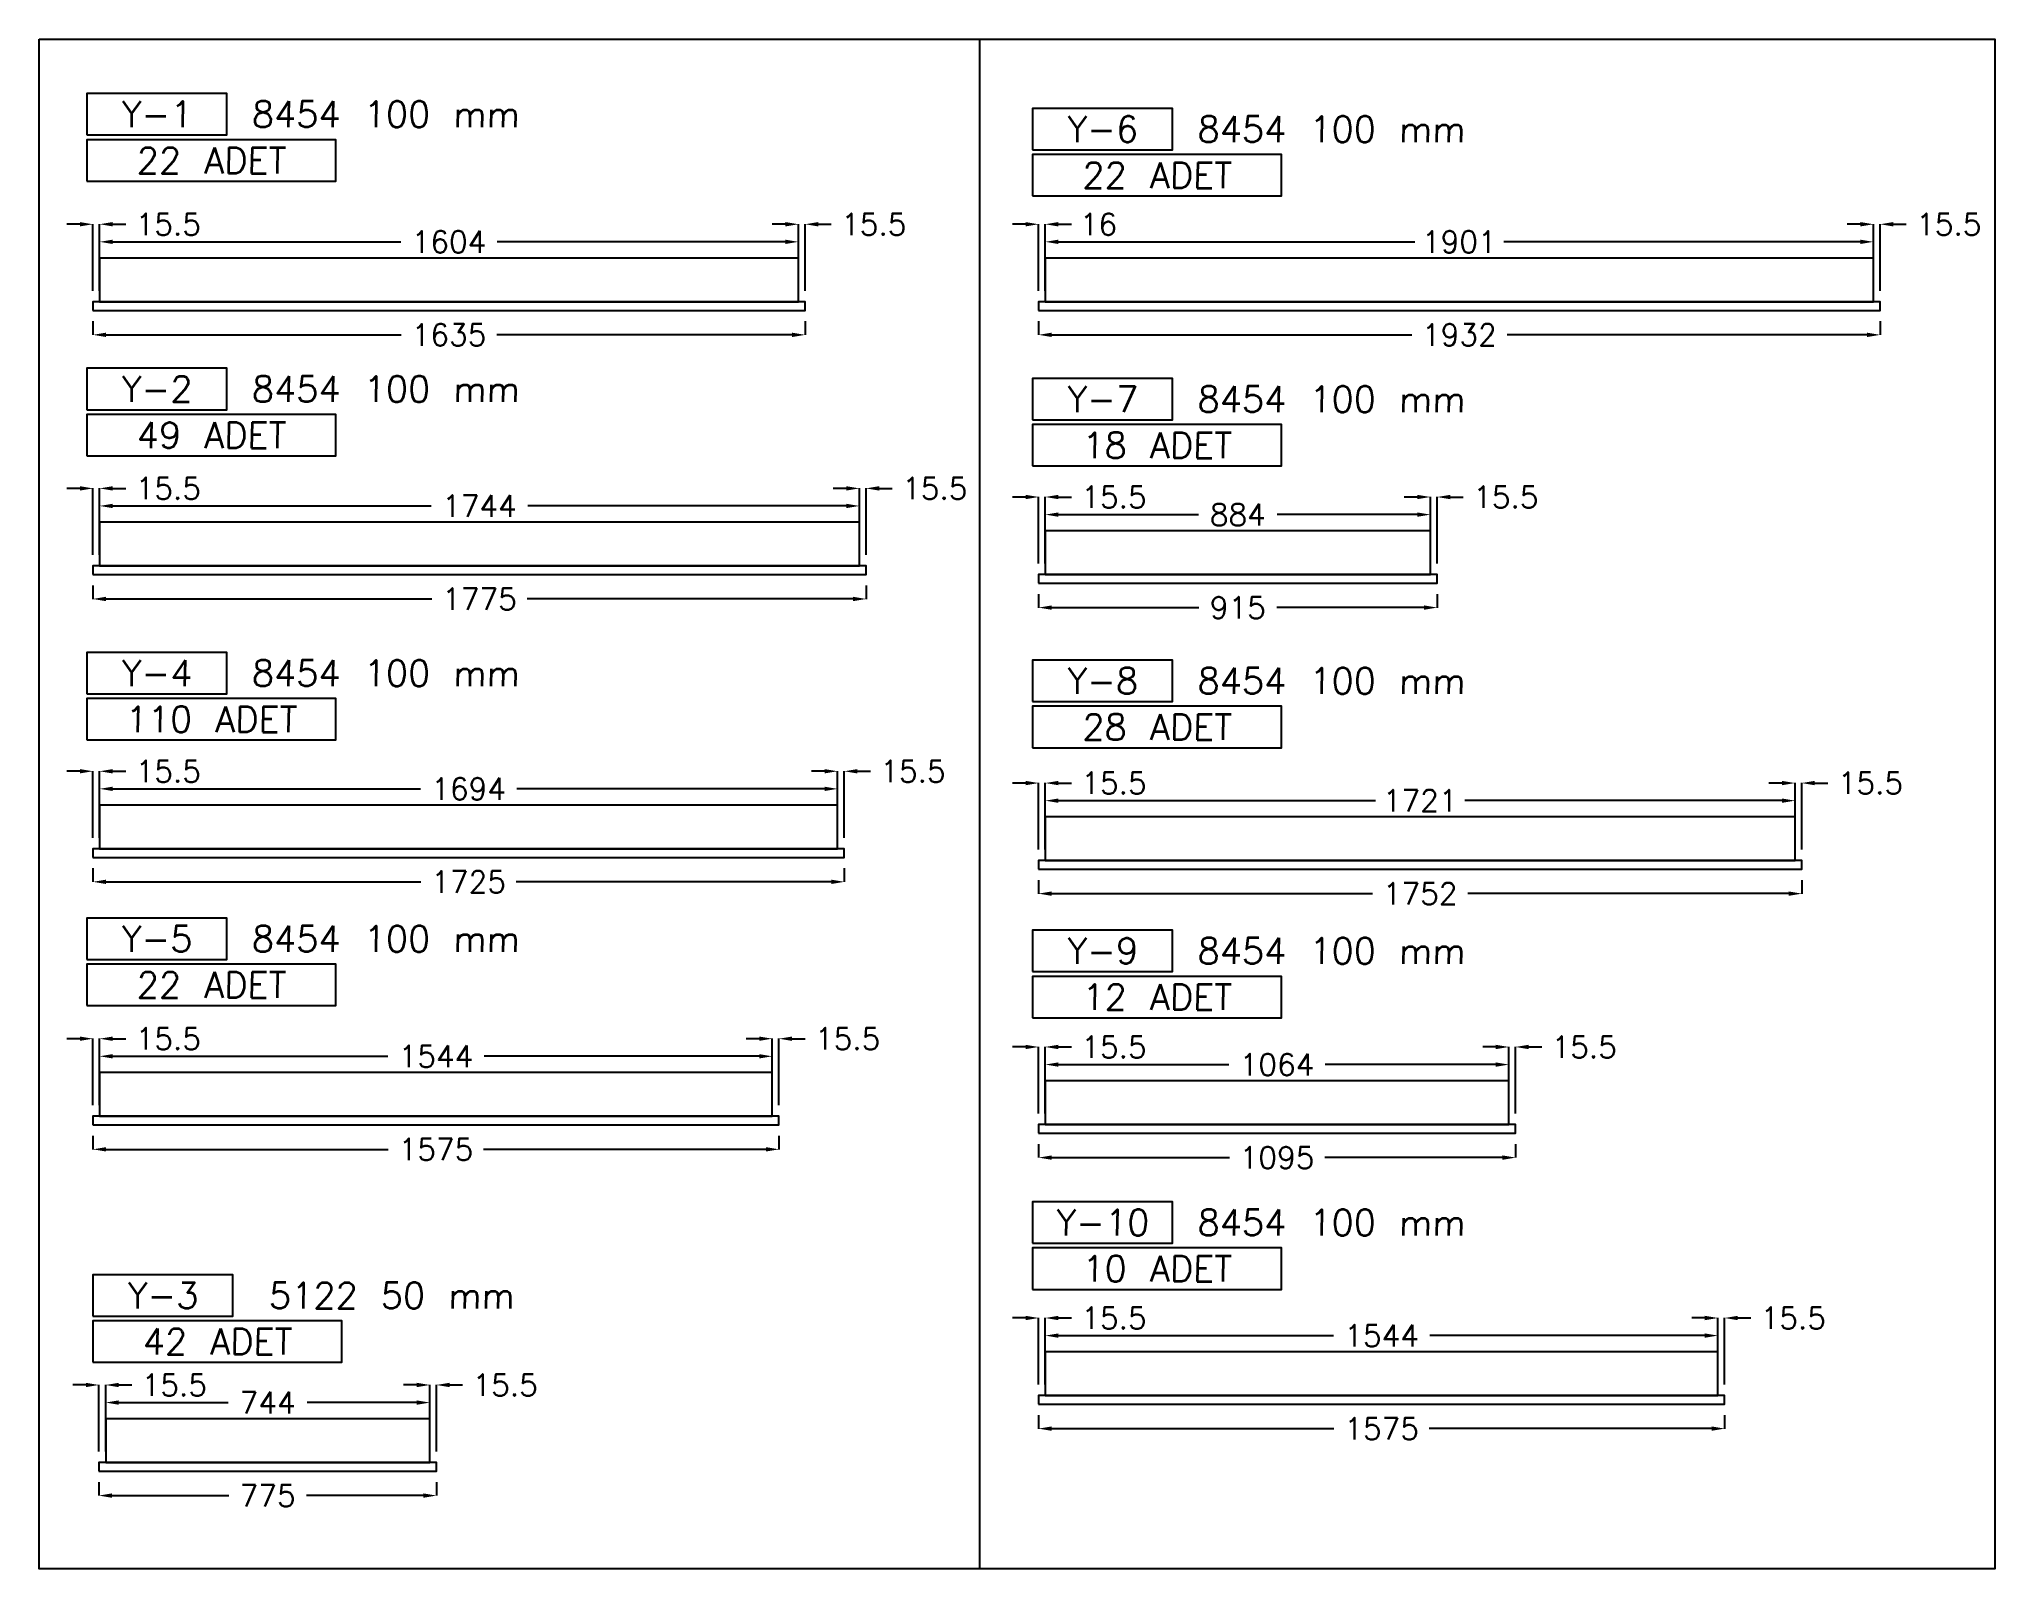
# Model space of a CAD drawing. Header units: millimetres. Extents: x -33420 to 34864, y -1491 to 37154.
# Drawn here: x -23933 to -19444, y 771 to 4283 of the extents above; entities that cross this region are included whole.
import ezdxf

# ---------------------------------------------------------------- set-up
doc = ezdxf.new("R2010")
doc.units = ezdxf.units.MM
doc.layers.add('- ÖLÇÜ', color=7, linetype='Continuous', lineweight=9)
doc.layers.add('--- KODLAMA', color=7, linetype='Continuous')
doc.styles.add('RomanS', font='romans.shx')
doc.styles.add('STL', font='txt.shx', dxfattribs={"oblique": 1})
doc.dimstyles.new('KOMP-ÖLÇÜ', dxfattribs={"dimtxt": 50, "dimasz": 30, "dimexe": 0.18, "dimexo": 25, "dimgap": 25, "dimtad": 0, "dimdec": 0, "dimzin": 0, "dimdsep": 46, "dimtxsty": 'RomanS', "dimcen": 0.09, "dimclrt": 256, "dimadec": 0, "dimazin": 0, "dimtfac": 1, "dimtdec": 0, "dimtofl": 0, "dimtmove": 0, "dimatfit": 3, "dimfxl": 1, "dimtolj": 1, "dimtzin": 0, "dimarcsym": 0})

msp = doc.modelspace()

# ---------------------------------------------------------------- texts
at = {"layer": '--- KODLAMA', "linetype": 'Continuous', "char_height": 59.4, "width": 288.18, "attachment_point": 5, "style": 'STL', "bg_fill": 3, "box_fill_scale": 1.3, "bg_fill_color": 256, "bg_fill_transparency": 0}
for s, insert in [('Y-1', (-23663.13, 4110.26)), ('Y-6', (-21492.21, 4076.15)), ('Y-2', (-23663.13, 3479.46)), ('Y-7', (-21492.21, 3456.27)), ('Y-4', (-23663.13, 2827.19)), ('Y-8', (-21492.21, 2809.44)), ('Y-5', (-23663.13, 2217.37)), ('Y-9', (-21492.21, 2189.49)), ('Y-10', (-21492.21, 1565.9)), ('Y-3', (-23649.35, 1398.53))]:
    msp.add_mtext(s, dxfattribs=dict(at, insert=insert))

# ---------------------------------------------------------------- blocks, each defined once
blk = doc.blocks.new('*D131')
at = {"layer": '- ÖLÇÜ', "color": 0, "linetype": 'Continuous', "lineweight": -2, "transparency": 16777216}
for p, q in [((-23839.9, 3857.7), (-23869.9, 3857.7)), ((-23809.9, 3704.9), (-23809.9, 3857.9)), ((-23794.4, 3704.9), (-23794.4, 3857.9)), ((-23764.4, 3857.7), (-23734.4, 3857.7))]:
    blk.add_line(p, q, dxfattribs=at)
at = {"layer": '- ÖLÇÜ', "color": 0, "linetype": 'Continuous', "transparency": 16777216}
for points in [[(-23839.9, 3862.7), (-23839.9, 3852.7), (-23809.9, 3857.7)], [(-23764.4, 3862.7), (-23764.4, 3852.7), (-23794.4, 3857.7)]]:
    blk.add_solid(points, dxfattribs=at)
at = {"layer": 'Defpoints', "color": 0, "linetype": 'Continuous', "transparency": 16777216}
for p in [(-23794.4, 3857.7), (-23809.9, 3679.9), (-23794.4, 3679.9)]:
    blk.add_point(p, dxfattribs=at)
at = {"layer": '- ÖLÇÜ', "linetype": 'Continuous', "transparency": 16777216, "insert": (-23636.8, 3857.7), "char_height": 50, "attachment_point": 5, "style": 'RomanS'}
blk.add_mtext('\\A1;15.5', dxfattribs=at)
blk = doc.blocks.new('*D132')
at = {"layer": '- ÖLÇÜ', "color": 0, "linetype": 'Continuous', "lineweight": -2, "transparency": 16777216}
for p, q in [((-22220.4, 3857.7), (-22250.4, 3857.7)), ((-22190.4, 3704.9), (-22190.4, 3857.9)), ((-22174.9, 3704.9), (-22174.9, 3857.9)), ((-22144.9, 3857.7), (-22114.9, 3857.7))]:
    blk.add_line(p, q, dxfattribs=at)
at = {"layer": '- ÖLÇÜ', "color": 0, "linetype": 'Continuous', "transparency": 16777216}
for points in [[(-22220.4, 3862.7), (-22220.4, 3852.7), (-22190.4, 3857.7)], [(-22144.9, 3862.7), (-22144.9, 3852.7), (-22174.9, 3857.7)]]:
    blk.add_solid(points, dxfattribs=at)
at = {"layer": 'Defpoints', "color": 0, "linetype": 'Continuous', "transparency": 16777216}
for p in [(-22174.9, 3857.7), (-22190.4, 3679.9), (-22174.9, 3679.9)]:
    blk.add_point(p, dxfattribs=at)
at = {"layer": '- ÖLÇÜ', "linetype": 'Continuous', "transparency": 16777216, "insert": (-22017.3, 3857.7), "char_height": 50, "attachment_point": 5, "style": 'RomanS'}
blk.add_mtext('\\A1;15.5', dxfattribs=at)
blk = doc.blocks.new('*D133')
at = {"layer": '- ÖLÇÜ', "color": 0, "linetype": 'Continuous', "lineweight": -2, "transparency": 16777216}
for p, q in [((-23794.4, 3804.9), (-23794.4, 3817.5)), ((-23764.4, 3817.3), (-23103.1, 3817.3)), ((-22220.4, 3817.3), (-22881.7, 3817.3)), ((-22190.4, 3804.9), (-22190.4, 3817.5))]:
    blk.add_line(p, q, dxfattribs=at)
at = {"layer": '- ÖLÇÜ', "color": 0, "linetype": 'Continuous', "transparency": 16777216}
for points in [[(-23764.4, 3822.3), (-23764.4, 3812.3), (-23794.4, 3817.3)], [(-22220.4, 3822.3), (-22220.4, 3812.3), (-22190.4, 3817.3)]]:
    blk.add_solid(points, dxfattribs=at)
at = {"layer": 'Defpoints', "color": 0, "linetype": 'Continuous', "transparency": 16777216}
for p in [(-22190.4, 3817.3), (-23794.4, 3779.9), (-22190.4, 3779.9)]:
    blk.add_point(p, dxfattribs=at)
at = {"layer": '- ÖLÇÜ', "linetype": 'Continuous', "transparency": 16777216, "insert": (-22992.4, 3817.3), "char_height": 50, "attachment_point": 5, "style": 'RomanS'}
blk.add_mtext('\\A1;1604', dxfattribs=at)
blk = doc.blocks.new('*D134')
at = {"layer": '- ÖLÇÜ', "color": 0, "linetype": 'Continuous', "lineweight": -2, "transparency": 16777216}
for p, q in [((-23809.9, 3634.9), (-23809.9, 3603.6)), ((-23779.9, 3603.8), (-23101.9, 3603.8)), ((-22204.9, 3603.8), (-22882.9, 3603.8)), ((-22174.9, 3634.9), (-22174.9, 3603.6))]:
    blk.add_line(p, q, dxfattribs=at)
at = {"layer": '- ÖLÇÜ', "color": 0, "linetype": 'Continuous', "transparency": 16777216}
for points in [[(-23779.9, 3608.8), (-23779.9, 3598.8), (-23809.9, 3603.8)], [(-22204.9, 3608.8), (-22204.9, 3598.8), (-22174.9, 3603.8)]]:
    blk.add_solid(points, dxfattribs=at)
at = {"layer": 'Defpoints', "color": 0, "linetype": 'Continuous', "transparency": 16777216}
for p in [(-23809.9, 3659.9), (-22174.9, 3659.9), (-22174.9, 3603.8)]:
    blk.add_point(p, dxfattribs=at)
at = {"layer": '- ÖLÇÜ', "linetype": 'Continuous', "transparency": 16777216, "insert": (-22992.4, 3603.8), "char_height": 50, "attachment_point": 5, "style": 'RomanS'}
blk.add_mtext('\\A1;1635', dxfattribs=at)
blk = doc.blocks.new('*D135')
at = {"layer": '- ÖLÇÜ', "color": 0, "linetype": 'Continuous', "lineweight": -2, "transparency": 16777216}
for p, q in [((-23839.9, 3251.3), (-23869.9, 3251.3)), ((-23809.9, 3098.5), (-23809.9, 3251.5)), ((-23794.4, 3098.5), (-23794.4, 3251.5)), ((-23764.4, 3251.3), (-23734.4, 3251.3))]:
    blk.add_line(p, q, dxfattribs=at)
at = {"layer": '- ÖLÇÜ', "color": 0, "linetype": 'Continuous', "transparency": 16777216}
for points in [[(-23839.9, 3256.3), (-23839.9, 3246.3), (-23809.9, 3251.3)], [(-23764.4, 3256.3), (-23764.4, 3246.3), (-23794.4, 3251.3)]]:
    blk.add_solid(points, dxfattribs=at)
at = {"layer": 'Defpoints', "color": 0, "linetype": 'Continuous', "transparency": 16777216}
for p in [(-23794.4, 3251.3), (-23809.9, 3073.5), (-23794.4, 3073.5)]:
    blk.add_point(p, dxfattribs=at)
at = {"layer": '- ÖLÇÜ', "linetype": 'Continuous', "transparency": 16777216, "insert": (-23636.8, 3251.3), "char_height": 50, "attachment_point": 5, "style": 'RomanS'}
blk.add_mtext('\\A1;15.5', dxfattribs=at)
blk = doc.blocks.new('*D136')
at = {"layer": '- ÖLÇÜ', "color": 0, "linetype": 'Continuous', "lineweight": -2, "transparency": 16777216}
for p, q in [((-22080.4, 3251.3), (-22110.4, 3251.3)), ((-22050.4, 3098.5), (-22050.4, 3251.5)), ((-22034.9, 3098.5), (-22034.9, 3251.5)), ((-22004.9, 3251.3), (-21974.9, 3251.3))]:
    blk.add_line(p, q, dxfattribs=at)
at = {"layer": '- ÖLÇÜ', "color": 0, "linetype": 'Continuous', "transparency": 16777216}
for points in [[(-22080.4, 3256.3), (-22080.4, 3246.3), (-22050.4, 3251.3)], [(-22004.9, 3256.3), (-22004.9, 3246.3), (-22034.9, 3251.3)]]:
    blk.add_solid(points, dxfattribs=at)
at = {"layer": 'Defpoints', "color": 0, "linetype": 'Continuous', "transparency": 16777216}
for p in [(-22034.9, 3251.3), (-22050.4, 3073.5), (-22034.9, 3073.5)]:
    blk.add_point(p, dxfattribs=at)
at = {"layer": '- ÖLÇÜ', "linetype": 'Continuous', "transparency": 16777216, "insert": (-21877.3, 3251.3), "char_height": 50, "attachment_point": 5, "style": 'RomanS'}
blk.add_mtext('\\A1;15.5', dxfattribs=at)
blk = doc.blocks.new('*D137')
at = {"layer": '- ÖLÇÜ', "color": 0, "linetype": 'Continuous', "lineweight": -2, "transparency": 16777216}
for p, q in [((-23794.4, 3198.5), (-23794.4, 3211.1)), ((-23764.4, 3211), (-23033.1, 3211)), ((-22080.4, 3211), (-22811.7, 3211)), ((-22050.4, 3198.5), (-22050.4, 3211.1))]:
    blk.add_line(p, q, dxfattribs=at)
at = {"layer": '- ÖLÇÜ', "color": 0, "linetype": 'Continuous', "transparency": 16777216}
for points in [[(-23764.4, 3216), (-23764.4, 3206), (-23794.4, 3211)], [(-22080.4, 3216), (-22080.4, 3206), (-22050.4, 3211)]]:
    blk.add_solid(points, dxfattribs=at)
at = {"layer": 'Defpoints', "color": 0, "linetype": 'Continuous', "transparency": 16777216}
for p in [(-22050.4, 3211), (-23794.4, 3173.5), (-22050.4, 3173.5)]:
    blk.add_point(p, dxfattribs=at)
at = {"layer": '- ÖLÇÜ', "linetype": 'Continuous', "transparency": 16777216, "insert": (-22922.4, 3211), "char_height": 50, "attachment_point": 5, "style": 'RomanS'}
blk.add_mtext('\\A1;1744', dxfattribs=at)
blk = doc.blocks.new('*D138')
at = {"layer": '- ÖLÇÜ', "color": 0, "linetype": 'Continuous', "lineweight": -2, "transparency": 16777216}
for p, q in [((-23809.9, 3028.5), (-23809.9, 2997.2)), ((-22034.9, 3028.5), (-22034.9, 2997.2)), ((-23779.9, 2997.4), (-23031.9, 2997.4)), ((-22064.9, 2997.4), (-22812.9, 2997.4))]:
    blk.add_line(p, q, dxfattribs=at)
at = {"layer": '- ÖLÇÜ', "color": 0, "linetype": 'Continuous', "transparency": 16777216}
for points in [[(-23779.9, 3002.4), (-23779.9, 2992.4), (-23809.9, 2997.4)], [(-22064.9, 3002.4), (-22064.9, 2992.4), (-22034.9, 2997.4)]]:
    blk.add_solid(points, dxfattribs=at)
at = {"layer": 'Defpoints', "color": 0, "linetype": 'Continuous', "transparency": 16777216}
for p in [(-23809.9, 3053.5), (-22034.9, 3053.5), (-22034.9, 2997.4)]:
    blk.add_point(p, dxfattribs=at)
at = {"layer": '- ÖLÇÜ', "linetype": 'Continuous', "transparency": 16777216, "insert": (-22922.4, 2997.4), "char_height": 50, "attachment_point": 5, "style": 'RomanS'}
blk.add_mtext('\\A1;1775', dxfattribs=at)
blk = doc.blocks.new('*D139')
at = {"layer": '- ÖLÇÜ', "color": 0, "linetype": 'Continuous', "lineweight": -2, "transparency": 16777216}
for p, q in [((-23826.1, 1192.9), (-23856.1, 1192.9)), ((-23796.1, 1040.1), (-23796.1, 1193.1)), ((-23780.6, 1040.1), (-23780.6, 1193.1)), ((-23750.6, 1192.9), (-23720.6, 1192.9))]:
    blk.add_line(p, q, dxfattribs=at)
at = {"layer": '- ÖLÇÜ', "color": 0, "linetype": 'Continuous', "transparency": 16777216}
for points in [[(-23826.1, 1197.9), (-23826.1, 1187.9), (-23796.1, 1192.9)], [(-23750.6, 1197.9), (-23750.6, 1187.9), (-23780.6, 1192.9)]]:
    blk.add_solid(points, dxfattribs=at)
at = {"layer": 'Defpoints', "color": 0, "linetype": 'Continuous', "transparency": 16777216}
for p in [(-23780.6, 1192.9), (-23796.1, 1015.1), (-23780.6, 1015.1)]:
    blk.add_point(p, dxfattribs=at)
at = {"layer": '- ÖLÇÜ', "linetype": 'Continuous', "transparency": 16777216, "insert": (-23623, 1192.9), "char_height": 50, "attachment_point": 5, "style": 'RomanS'}
blk.add_mtext('\\A1;15.5', dxfattribs=at)
blk = doc.blocks.new('*D140')
at = {"layer": '- ÖLÇÜ', "color": 0, "linetype": 'Continuous', "lineweight": -2, "transparency": 16777216}
for p, q in [((-23066.6, 1192.9), (-23096.6, 1192.9)), ((-23036.6, 1040.1), (-23036.6, 1193.1)), ((-23021.1, 1040.1), (-23021.1, 1193.1)), ((-22991.1, 1192.9), (-22961.1, 1192.9))]:
    blk.add_line(p, q, dxfattribs=at)
at = {"layer": '- ÖLÇÜ', "color": 0, "linetype": 'Continuous', "transparency": 16777216}
for points in [[(-23066.6, 1197.9), (-23066.6, 1187.9), (-23036.6, 1192.9)], [(-22991.1, 1197.9), (-22991.1, 1187.9), (-23021.1, 1192.9)]]:
    blk.add_solid(points, dxfattribs=at)
at = {"layer": 'Defpoints', "color": 0, "linetype": 'Continuous', "transparency": 16777216}
for p in [(-23021.1, 1192.9), (-23036.6, 1015.1), (-23021.1, 1015.1)]:
    blk.add_point(p, dxfattribs=at)
at = {"layer": '- ÖLÇÜ', "linetype": 'Continuous', "transparency": 16777216, "insert": (-22863.5, 1192.9), "char_height": 50, "attachment_point": 5, "style": 'RomanS'}
blk.add_mtext('\\A1;15.5', dxfattribs=at)
blk = doc.blocks.new('*D141')
at = {"layer": '- ÖLÇÜ', "color": 0, "linetype": 'Continuous', "lineweight": -2, "transparency": 16777216}
for p, q in [((-23780.6, 1140.1), (-23780.6, 1152.7)), ((-23750.6, 1152.5), (-23499.1, 1152.5)), ((-23066.6, 1152.5), (-23318.1, 1152.5)), ((-23036.6, 1140.1), (-23036.6, 1152.7))]:
    blk.add_line(p, q, dxfattribs=at)
at = {"layer": '- ÖLÇÜ', "color": 0, "linetype": 'Continuous', "transparency": 16777216}
for points in [[(-23750.6, 1157.5), (-23750.6, 1147.5), (-23780.6, 1152.5)], [(-23066.6, 1157.5), (-23066.6, 1147.5), (-23036.6, 1152.5)]]:
    blk.add_solid(points, dxfattribs=at)
at = {"layer": 'Defpoints', "color": 0, "linetype": 'Continuous', "transparency": 16777216}
for p in [(-23036.6, 1152.5), (-23780.6, 1115.1), (-23036.6, 1115.1)]:
    blk.add_point(p, dxfattribs=at)
at = {"layer": '- ÖLÇÜ', "linetype": 'Continuous', "transparency": 16777216, "insert": (-23408.6, 1152.5), "char_height": 50, "attachment_point": 5, "style": 'RomanS'}
blk.add_mtext('\\A1;744', dxfattribs=at)
blk = doc.blocks.new('*D142')
at = {"layer": '- ÖLÇÜ', "color": 0, "linetype": 'Continuous', "lineweight": -2, "transparency": 16777216}
for p, q in [((-23796.1, 970.1), (-23796.1, 938.8)), ((-23021.1, 970.1), (-23021.1, 938.8)), ((-23766.1, 939), (-23497.9, 939)), ((-23051.1, 939), (-23319.3, 939))]:
    blk.add_line(p, q, dxfattribs=at)
at = {"layer": '- ÖLÇÜ', "color": 0, "linetype": 'Continuous', "transparency": 16777216}
for points in [[(-23766.1, 944), (-23766.1, 934), (-23796.1, 939)], [(-23051.1, 944), (-23051.1, 934), (-23021.1, 939)]]:
    blk.add_solid(points, dxfattribs=at)
at = {"layer": 'Defpoints', "color": 0, "linetype": 'Continuous', "transparency": 16777216}
for p in [(-23796.1, 995.1), (-23021.1, 995.1), (-23021.1, 939)]:
    blk.add_point(p, dxfattribs=at)
at = {"layer": '- ÖLÇÜ', "linetype": 'Continuous', "transparency": 16777216, "insert": (-23408.6, 939), "char_height": 50, "attachment_point": 5, "style": 'RomanS'}
blk.add_mtext('\\A1;775', dxfattribs=at)
blk = doc.blocks.new('*D143')
at = {"layer": '- ÖLÇÜ', "color": 0, "linetype": 'Continuous', "lineweight": -2, "transparency": 16777216}
for p, q in [((-23839.9, 2601.9), (-23869.9, 2601.9)), ((-23809.9, 2449.1), (-23809.9, 2602.1)), ((-23794.4, 2449.1), (-23794.4, 2602.1)), ((-23764.4, 2601.9), (-23734.4, 2601.9))]:
    blk.add_line(p, q, dxfattribs=at)
at = {"layer": '- ÖLÇÜ', "color": 0, "linetype": 'Continuous', "transparency": 16777216}
for points in [[(-23839.9, 2606.9), (-23839.9, 2596.9), (-23809.9, 2601.9)], [(-23764.4, 2606.9), (-23764.4, 2596.9), (-23794.4, 2601.9)]]:
    blk.add_solid(points, dxfattribs=at)
at = {"layer": 'Defpoints', "color": 0, "linetype": 'Continuous', "transparency": 16777216}
for p in [(-23794.4, 2601.9), (-23809.9, 2424.1), (-23794.4, 2424.1)]:
    blk.add_point(p, dxfattribs=at)
at = {"layer": '- ÖLÇÜ', "linetype": 'Continuous', "transparency": 16777216, "insert": (-23636.8, 2601.9), "char_height": 50, "attachment_point": 5, "style": 'RomanS'}
blk.add_mtext('\\A1;15.5', dxfattribs=at)
blk = doc.blocks.new('*D144')
at = {"layer": '- ÖLÇÜ', "color": 0, "linetype": 'Continuous', "lineweight": -2, "transparency": 16777216}
for p, q in [((-22130.4, 2601.9), (-22160.4, 2601.9)), ((-22100.4, 2449.1), (-22100.4, 2602.1)), ((-22084.9, 2449.1), (-22084.9, 2602.1)), ((-22054.9, 2601.9), (-22024.9, 2601.9))]:
    blk.add_line(p, q, dxfattribs=at)
at = {"layer": '- ÖLÇÜ', "color": 0, "linetype": 'Continuous', "transparency": 16777216}
for points in [[(-22130.4, 2606.9), (-22130.4, 2596.9), (-22100.4, 2601.9)], [(-22054.9, 2606.9), (-22054.9, 2596.9), (-22084.9, 2601.9)]]:
    blk.add_solid(points, dxfattribs=at)
at = {"layer": 'Defpoints', "color": 0, "linetype": 'Continuous', "transparency": 16777216}
for p in [(-22084.9, 2601.9), (-22100.4, 2424.1), (-22084.9, 2424.1)]:
    blk.add_point(p, dxfattribs=at)
at = {"layer": '- ÖLÇÜ', "linetype": 'Continuous', "transparency": 16777216, "insert": (-21927.3, 2601.9), "char_height": 50, "attachment_point": 5, "style": 'RomanS'}
blk.add_mtext('\\A1;15.5', dxfattribs=at)
blk = doc.blocks.new('*D145')
at = {"layer": '- ÖLÇÜ', "color": 0, "linetype": 'Continuous', "lineweight": -2, "transparency": 16777216}
for p, q in [((-23794.4, 2549.1), (-23794.4, 2561.7)), ((-23764.4, 2561.5), (-23058.1, 2561.5)), ((-22130.4, 2561.5), (-22836.7, 2561.5)), ((-22100.4, 2549.1), (-22100.4, 2561.7))]:
    blk.add_line(p, q, dxfattribs=at)
at = {"layer": '- ÖLÇÜ', "color": 0, "linetype": 'Continuous', "transparency": 16777216}
for points in [[(-23764.4, 2566.5), (-23764.4, 2556.5), (-23794.4, 2561.5)], [(-22130.4, 2566.5), (-22130.4, 2556.5), (-22100.4, 2561.5)]]:
    blk.add_solid(points, dxfattribs=at)
at = {"layer": 'Defpoints', "color": 0, "linetype": 'Continuous', "transparency": 16777216}
for p in [(-22100.4, 2561.5), (-23794.4, 2524.1), (-22100.4, 2524.1)]:
    blk.add_point(p, dxfattribs=at)
at = {"layer": '- ÖLÇÜ', "linetype": 'Continuous', "transparency": 16777216, "insert": (-22947.4, 2561.5), "char_height": 50, "attachment_point": 5, "style": 'RomanS'}
blk.add_mtext('\\A1;1694', dxfattribs=at)
blk = doc.blocks.new('*D146')
at = {"layer": '- ÖLÇÜ', "color": 0, "linetype": 'Continuous', "lineweight": -2, "transparency": 16777216}
for p, q in [((-23809.9, 2379.1), (-23809.9, 2347.8)), ((-23779.9, 2348), (-23056.9, 2348)), ((-22114.9, 2348), (-22837.9, 2348)), ((-22084.9, 2379.1), (-22084.9, 2347.8))]:
    blk.add_line(p, q, dxfattribs=at)
at = {"layer": '- ÖLÇÜ', "color": 0, "linetype": 'Continuous', "transparency": 16777216}
for points in [[(-23779.9, 2353), (-23779.9, 2343), (-23809.9, 2348)], [(-22114.9, 2353), (-22114.9, 2343), (-22084.9, 2348)]]:
    blk.add_solid(points, dxfattribs=at)
at = {"layer": 'Defpoints', "color": 0, "linetype": 'Continuous', "transparency": 16777216}
for p in [(-23809.9, 2404.1), (-22084.9, 2404.1), (-22084.9, 2348)]:
    blk.add_point(p, dxfattribs=at)
at = {"layer": '- ÖLÇÜ', "linetype": 'Continuous', "transparency": 16777216, "insert": (-22947.4, 2348), "char_height": 50, "attachment_point": 5, "style": 'RomanS'}
blk.add_mtext('\\A1;1725', dxfattribs=at)
blk = doc.blocks.new('*D147')
at = {"layer": '- ÖLÇÜ', "color": 0, "linetype": 'Continuous', "lineweight": -2, "transparency": 16777216}
for p, q in [((-23839.9, 1987.9), (-23869.9, 1987.9)), ((-23809.9, 1835), (-23809.9, 1988)), ((-23794.4, 1835), (-23794.4, 1988)), ((-23764.4, 1987.9), (-23734.4, 1987.9))]:
    blk.add_line(p, q, dxfattribs=at)
at = {"layer": '- ÖLÇÜ', "color": 0, "linetype": 'Continuous', "transparency": 16777216}
for points in [[(-23839.9, 1992.9), (-23839.9, 1982.9), (-23809.9, 1987.9)], [(-23764.4, 1992.9), (-23764.4, 1982.9), (-23794.4, 1987.9)]]:
    blk.add_solid(points, dxfattribs=at)
at = {"layer": 'Defpoints', "color": 0, "linetype": 'Continuous', "transparency": 16777216}
for p in [(-23794.4, 1987.9), (-23809.9, 1810), (-23794.4, 1810)]:
    blk.add_point(p, dxfattribs=at)
at = {"layer": '- ÖLÇÜ', "linetype": 'Continuous', "transparency": 16777216, "insert": (-23636.8, 1987.9), "char_height": 50, "attachment_point": 5, "style": 'RomanS'}
blk.add_mtext('\\A1;15.5', dxfattribs=at)
blk = doc.blocks.new('*D148')
at = {"layer": '- ÖLÇÜ', "color": 0, "linetype": 'Continuous', "lineweight": -2, "transparency": 16777216}
for p, q in [((-22280.4, 1987.9), (-22310.4, 1987.9)), ((-22250.4, 1835), (-22250.4, 1988)), ((-22234.9, 1835), (-22234.9, 1988)), ((-22204.9, 1987.9), (-22174.9, 1987.9))]:
    blk.add_line(p, q, dxfattribs=at)
at = {"layer": '- ÖLÇÜ', "color": 0, "linetype": 'Continuous', "transparency": 16777216}
for points in [[(-22280.4, 1992.9), (-22280.4, 1982.9), (-22250.4, 1987.9)], [(-22204.9, 1992.9), (-22204.9, 1982.9), (-22234.9, 1987.9)]]:
    blk.add_solid(points, dxfattribs=at)
at = {"layer": 'Defpoints', "color": 0, "linetype": 'Continuous', "transparency": 16777216}
for p in [(-22234.9, 1987.9), (-22250.4, 1810), (-22234.9, 1810)]:
    blk.add_point(p, dxfattribs=at)
at = {"layer": '- ÖLÇÜ', "linetype": 'Continuous', "transparency": 16777216, "insert": (-22077.3, 1987.9), "char_height": 50, "attachment_point": 5, "style": 'RomanS'}
blk.add_mtext('\\A1;15.5', dxfattribs=at)
blk = doc.blocks.new('*D149')
at = {"layer": '- ÖLÇÜ', "color": 0, "linetype": 'Continuous', "lineweight": -2, "transparency": 16777216}
for p, q in [((-23794.4, 1935), (-23794.4, 1947.7)), ((-23764.4, 1947.5), (-23133.1, 1947.5)), ((-22280.4, 1947.5), (-22911.7, 1947.5)), ((-22250.4, 1935), (-22250.4, 1947.7))]:
    blk.add_line(p, q, dxfattribs=at)
at = {"layer": '- ÖLÇÜ', "color": 0, "linetype": 'Continuous', "transparency": 16777216}
for points in [[(-23764.4, 1952.5), (-23764.4, 1942.5), (-23794.4, 1947.5)], [(-22280.4, 1952.5), (-22280.4, 1942.5), (-22250.4, 1947.5)]]:
    blk.add_solid(points, dxfattribs=at)
at = {"layer": 'Defpoints', "color": 0, "linetype": 'Continuous', "transparency": 16777216}
for p in [(-22250.4, 1947.5), (-23794.4, 1910), (-22250.4, 1910)]:
    blk.add_point(p, dxfattribs=at)
at = {"layer": '- ÖLÇÜ', "linetype": 'Continuous', "transparency": 16777216, "insert": (-23022.4, 1947.5), "char_height": 50, "attachment_point": 5, "style": 'RomanS'}
blk.add_mtext('\\A1;1544', dxfattribs=at)
blk = doc.blocks.new('*D150')
at = {"layer": '- ÖLÇÜ', "color": 0, "linetype": 'Continuous', "lineweight": -2, "transparency": 16777216}
for p, q in [((-23809.9, 1765), (-23809.9, 1733.8)), ((-22234.9, 1765), (-22234.9, 1733.8)), ((-23779.9, 1733.9), (-23131.9, 1733.9)), ((-22264.9, 1733.9), (-22912.9, 1733.9))]:
    blk.add_line(p, q, dxfattribs=at)
at = {"layer": '- ÖLÇÜ', "color": 0, "linetype": 'Continuous', "transparency": 16777216}
for points in [[(-23779.9, 1738.9), (-23779.9, 1728.9), (-23809.9, 1733.9)], [(-22264.9, 1738.9), (-22264.9, 1728.9), (-22234.9, 1733.9)]]:
    blk.add_solid(points, dxfattribs=at)
at = {"layer": 'Defpoints', "color": 0, "linetype": 'Continuous', "transparency": 16777216}
for p in [(-23809.9, 1790), (-22234.9, 1790), (-22234.9, 1733.9)]:
    blk.add_point(p, dxfattribs=at)
at = {"layer": '- ÖLÇÜ', "linetype": 'Continuous', "transparency": 16777216, "insert": (-23022.4, 1733.9), "char_height": 50, "attachment_point": 5, "style": 'RomanS'}
blk.add_mtext('\\A1;1575', dxfattribs=at)
blk = doc.blocks.new('*D151')
at = {"layer": '- ÖLÇÜ', "color": 0, "linetype": 'Continuous', "lineweight": -2, "transparency": 16777216}
for p, q in [((-21669, 3857.7), (-21699, 3857.7)), ((-21639, 3704.9), (-21639, 3857.9)), ((-21623.5, 3704.9), (-21623.5, 3857.9)), ((-21593.5, 3857.7), (-21563.5, 3857.7))]:
    blk.add_line(p, q, dxfattribs=at)
at = {"layer": '- ÖLÇÜ', "color": 0, "linetype": 'Continuous', "transparency": 16777216}
for points in [[(-21669, 3862.7), (-21669, 3852.7), (-21639, 3857.7)], [(-21593.5, 3862.7), (-21593.5, 3852.7), (-21623.5, 3857.7)]]:
    blk.add_solid(points, dxfattribs=at)
at = {"layer": 'Defpoints', "color": 0, "linetype": 'Continuous', "transparency": 16777216}
for p in [(-21623.5, 3857.7), (-21639, 3679.9), (-21623.5, 3679.9)]:
    blk.add_point(p, dxfattribs=at)
at = {"layer": '- ÖLÇÜ', "linetype": 'Continuous', "transparency": 16777216, "insert": (-21501.6, 3857.7), "char_height": 50, "attachment_point": 5, "style": 'RomanS'}
blk.add_mtext('\\A1;16', dxfattribs=at)
blk = doc.blocks.new('*D152')
at = {"layer": '- ÖLÇÜ', "color": 0, "linetype": 'Continuous', "lineweight": -2, "transparency": 16777216}
for p, q in [((-19752.5, 3857.7), (-19782.5, 3857.7)), ((-19722.5, 3704.9), (-19722.5, 3857.9)), ((-19707, 3704.9), (-19707, 3857.9)), ((-19677, 3857.7), (-19647, 3857.7))]:
    blk.add_line(p, q, dxfattribs=at)
at = {"layer": '- ÖLÇÜ', "color": 0, "linetype": 'Continuous', "transparency": 16777216}
for points in [[(-19752.5, 3862.7), (-19752.5, 3852.7), (-19722.5, 3857.7)], [(-19677, 3862.7), (-19677, 3852.7), (-19707, 3857.7)]]:
    blk.add_solid(points, dxfattribs=at)
at = {"layer": 'Defpoints', "color": 0, "linetype": 'Continuous', "transparency": 16777216}
for p in [(-19707, 3857.7), (-19722.5, 3679.9), (-19707, 3679.9)]:
    blk.add_point(p, dxfattribs=at)
at = {"layer": '- ÖLÇÜ', "linetype": 'Continuous', "transparency": 16777216, "insert": (-19549.4, 3857.7), "char_height": 50, "attachment_point": 5, "style": 'RomanS'}
blk.add_mtext('\\A1;15.5', dxfattribs=at)
blk = doc.blocks.new('*D153')
at = {"layer": '- ÖLÇÜ', "color": 0, "linetype": 'Continuous', "lineweight": -2, "transparency": 16777216}
for p, q in [((-21623.5, 3804.9), (-21623.5, 3817.5)), ((-21593.5, 3817.3), (-20775.4, 3817.3)), ((-19752.5, 3817.3), (-20570.6, 3817.3)), ((-19722.5, 3804.9), (-19722.5, 3817.5))]:
    blk.add_line(p, q, dxfattribs=at)
at = {"layer": '- ÖLÇÜ', "color": 0, "linetype": 'Continuous', "transparency": 16777216}
for points in [[(-21593.5, 3822.3), (-21593.5, 3812.3), (-21623.5, 3817.3)], [(-19752.5, 3822.3), (-19752.5, 3812.3), (-19722.5, 3817.3)]]:
    blk.add_solid(points, dxfattribs=at)
at = {"layer": 'Defpoints', "color": 0, "linetype": 'Continuous', "transparency": 16777216}
for p in [(-19722.5, 3817.3), (-21623.5, 3779.9), (-19722.5, 3779.9)]:
    blk.add_point(p, dxfattribs=at)
at = {"layer": '- ÖLÇÜ', "linetype": 'Continuous', "transparency": 16777216, "insert": (-20673, 3817.3), "char_height": 50, "attachment_point": 5, "style": 'RomanS'}
blk.add_mtext('\\A1;1901', dxfattribs=at)
blk = doc.blocks.new('*D154')
at = {"layer": '- ÖLÇÜ', "color": 0, "linetype": 'Continuous', "lineweight": -2, "transparency": 16777216}
for p, q in [((-21639, 3634.9), (-21639, 3603.6)), ((-21609, 3603.8), (-20782.5, 3603.8)), ((-19737, 3603.8), (-20563.5, 3603.8)), ((-19707, 3634.9), (-19707, 3603.6))]:
    blk.add_line(p, q, dxfattribs=at)
at = {"layer": '- ÖLÇÜ', "color": 0, "linetype": 'Continuous', "transparency": 16777216}
for points in [[(-21609, 3608.8), (-21609, 3598.8), (-21639, 3603.8)], [(-19737, 3608.8), (-19737, 3598.8), (-19707, 3603.8)]]:
    blk.add_solid(points, dxfattribs=at)
at = {"layer": 'Defpoints', "color": 0, "linetype": 'Continuous', "transparency": 16777216}
for p in [(-21639, 3659.9), (-19707, 3659.9), (-19707, 3603.8)]:
    blk.add_point(p, dxfattribs=at)
at = {"layer": '- ÖLÇÜ', "linetype": 'Continuous', "transparency": 16777216, "insert": (-20673, 3603.8), "char_height": 50, "attachment_point": 5, "style": 'RomanS'}
blk.add_mtext('\\A1;1932', dxfattribs=at)
blk = doc.blocks.new('*D155')
at = {"layer": '- ÖLÇÜ', "color": 0, "linetype": 'Continuous', "lineweight": -2, "transparency": 16777216}
for p, q in [((-21669, 3231.5), (-21699, 3231.5)), ((-21639, 3078.7), (-21639, 3231.7)), ((-21623.5, 3078.7), (-21623.5, 3231.7)), ((-21593.5, 3231.5), (-21563.5, 3231.5))]:
    blk.add_line(p, q, dxfattribs=at)
at = {"layer": '- ÖLÇÜ', "color": 0, "linetype": 'Continuous', "transparency": 16777216}
for points in [[(-21669, 3236.5), (-21669, 3226.5), (-21639, 3231.5)], [(-21593.5, 3236.5), (-21593.5, 3226.5), (-21623.5, 3231.5)]]:
    blk.add_solid(points, dxfattribs=at)
at = {"layer": 'Defpoints', "color": 0, "linetype": 'Continuous', "transparency": 16777216}
for p in [(-21623.5, 3231.5), (-21639, 3053.7), (-21623.5, 3053.7)]:
    blk.add_point(p, dxfattribs=at)
at = {"layer": '- ÖLÇÜ', "linetype": 'Continuous', "transparency": 16777216, "insert": (-21465.9, 3231.5), "char_height": 50, "attachment_point": 5, "style": 'RomanS'}
blk.add_mtext('\\A1;15.5', dxfattribs=at)
blk = doc.blocks.new('*D156')
at = {"layer": '- ÖLÇÜ', "color": 0, "linetype": 'Continuous', "lineweight": -2, "transparency": 16777216}
for p, q in [((-20769.5, 3231.5), (-20799.5, 3231.5)), ((-20739.5, 3078.7), (-20739.5, 3231.7)), ((-20724, 3078.7), (-20724, 3231.7)), ((-20694, 3231.5), (-20664, 3231.5))]:
    blk.add_line(p, q, dxfattribs=at)
at = {"layer": '- ÖLÇÜ', "color": 0, "linetype": 'Continuous', "transparency": 16777216}
for points in [[(-20769.5, 3236.5), (-20769.5, 3226.5), (-20739.5, 3231.5)], [(-20694, 3236.5), (-20694, 3226.5), (-20724, 3231.5)]]:
    blk.add_solid(points, dxfattribs=at)
at = {"layer": 'Defpoints', "color": 0, "linetype": 'Continuous', "transparency": 16777216}
for p in [(-20724, 3231.5), (-20739.5, 3053.7), (-20724, 3053.7)]:
    blk.add_point(p, dxfattribs=at)
at = {"layer": '- ÖLÇÜ', "linetype": 'Continuous', "transparency": 16777216, "insert": (-20566.4, 3231.5), "char_height": 50, "attachment_point": 5, "style": 'RomanS'}
blk.add_mtext('\\A1;15.5', dxfattribs=at)
blk = doc.blocks.new('*D157')
at = {"layer": '- ÖLÇÜ', "color": 0, "linetype": 'Continuous', "lineweight": -2, "transparency": 16777216}
for p, q in [((-21623.5, 3178.7), (-21623.5, 3191.3)), ((-21593.5, 3191.1), (-21272, 3191.1)), ((-20769.5, 3191.1), (-21091, 3191.1)), ((-20739.5, 3178.7), (-20739.5, 3191.3))]:
    blk.add_line(p, q, dxfattribs=at)
at = {"layer": '- ÖLÇÜ', "color": 0, "linetype": 'Continuous', "transparency": 16777216}
for points in [[(-21593.5, 3196.1), (-21593.5, 3186.1), (-21623.5, 3191.1)], [(-20769.5, 3196.1), (-20769.5, 3186.1), (-20739.5, 3191.1)]]:
    blk.add_solid(points, dxfattribs=at)
at = {"layer": 'Defpoints', "color": 0, "linetype": 'Continuous', "transparency": 16777216}
for p in [(-20739.5, 3191.1), (-21623.5, 3153.7), (-20739.5, 3153.7)]:
    blk.add_point(p, dxfattribs=at)
at = {"layer": '- ÖLÇÜ', "linetype": 'Continuous', "transparency": 16777216, "insert": (-21181.5, 3191.1), "char_height": 50, "attachment_point": 5, "style": 'RomanS'}
blk.add_mtext('\\A1;884', dxfattribs=at)
blk = doc.blocks.new('*D158')
at = {"layer": '- ÖLÇÜ', "color": 0, "linetype": 'Continuous', "lineweight": -2, "transparency": 16777216}
for p, q in [((-21639, 3008.7), (-21639, 2977.4)), ((-20724, 3008.7), (-20724, 2977.4)), ((-21609, 2977.6), (-21270.8, 2977.6)), ((-20754, 2977.6), (-21092.2, 2977.6))]:
    blk.add_line(p, q, dxfattribs=at)
at = {"layer": '- ÖLÇÜ', "color": 0, "linetype": 'Continuous', "transparency": 16777216}
for points in [[(-21609, 2982.6), (-21609, 2972.6), (-21639, 2977.6)], [(-20754, 2982.6), (-20754, 2972.6), (-20724, 2977.6)]]:
    blk.add_solid(points, dxfattribs=at)
at = {"layer": 'Defpoints', "color": 0, "linetype": 'Continuous', "transparency": 16777216}
for p in [(-21639, 3033.7), (-20724, 3033.7), (-20724, 2977.6)]:
    blk.add_point(p, dxfattribs=at)
at = {"layer": '- ÖLÇÜ', "linetype": 'Continuous', "transparency": 16777216, "insert": (-21181.5, 2977.6), "char_height": 50, "attachment_point": 5, "style": 'RomanS'}
blk.add_mtext('\\A1;915', dxfattribs=at)
blk = doc.blocks.new('*D159')
at = {"layer": '- ÖLÇÜ', "color": 0, "linetype": 'Continuous', "lineweight": -2, "transparency": 16777216}
for p, q in [((-21669, 2574.8), (-21699, 2574.8)), ((-21639, 2422), (-21639, 2575)), ((-21623.5, 2422), (-21623.5, 2575)), ((-21593.5, 2574.8), (-21563.5, 2574.8))]:
    blk.add_line(p, q, dxfattribs=at)
at = {"layer": '- ÖLÇÜ', "color": 0, "linetype": 'Continuous', "transparency": 16777216}
for points in [[(-21669, 2579.8), (-21669, 2569.8), (-21639, 2574.8)], [(-21593.5, 2579.8), (-21593.5, 2569.8), (-21623.5, 2574.8)]]:
    blk.add_solid(points, dxfattribs=at)
at = {"layer": 'Defpoints', "color": 0, "linetype": 'Continuous', "transparency": 16777216}
for p in [(-21623.5, 2574.8), (-21639, 2397), (-21623.5, 2397)]:
    blk.add_point(p, dxfattribs=at)
at = {"layer": '- ÖLÇÜ', "linetype": 'Continuous', "transparency": 16777216, "insert": (-21465.9, 2574.8), "char_height": 50, "attachment_point": 5, "style": 'RomanS'}
blk.add_mtext('\\A1;15.5', dxfattribs=at)
blk = doc.blocks.new('*D160')
at = {"layer": '- ÖLÇÜ', "color": 0, "linetype": 'Continuous', "lineweight": -2, "transparency": 16777216}
for p, q in [((-19932.5, 2574.8), (-19962.5, 2574.8)), ((-19902.5, 2422), (-19902.5, 2575)), ((-19887, 2422), (-19887, 2575)), ((-19857, 2574.8), (-19827, 2574.8))]:
    blk.add_line(p, q, dxfattribs=at)
at = {"layer": '- ÖLÇÜ', "color": 0, "linetype": 'Continuous', "transparency": 16777216}
for points in [[(-19932.5, 2579.8), (-19932.5, 2569.8), (-19902.5, 2574.8)], [(-19857, 2579.8), (-19857, 2569.8), (-19887, 2574.8)]]:
    blk.add_solid(points, dxfattribs=at)
at = {"layer": 'Defpoints', "color": 0, "linetype": 'Continuous', "transparency": 16777216}
for p in [(-19887, 2574.8), (-19902.5, 2397), (-19887, 2397)]:
    blk.add_point(p, dxfattribs=at)
at = {"layer": '- ÖLÇÜ', "linetype": 'Continuous', "transparency": 16777216, "insert": (-19729.4, 2574.8), "char_height": 50, "attachment_point": 5, "style": 'RomanS'}
blk.add_mtext('\\A1;15.5', dxfattribs=at)
blk = doc.blocks.new('*D161')
at = {"layer": '- ÖLÇÜ', "color": 0, "linetype": 'Continuous', "lineweight": -2, "transparency": 16777216}
for p, q in [((-21623.5, 2522), (-21623.5, 2534.6)), ((-21593.5, 2534.4), (-20865.4, 2534.4)), ((-19932.5, 2534.4), (-20660.6, 2534.4)), ((-19902.5, 2522), (-19902.5, 2534.6))]:
    blk.add_line(p, q, dxfattribs=at)
at = {"layer": '- ÖLÇÜ', "color": 0, "linetype": 'Continuous', "transparency": 16777216}
for points in [[(-21593.5, 2539.4), (-21593.5, 2529.4), (-21623.5, 2534.4)], [(-19932.5, 2539.4), (-19932.5, 2529.4), (-19902.5, 2534.4)]]:
    blk.add_solid(points, dxfattribs=at)
at = {"layer": 'Defpoints', "color": 0, "linetype": 'Continuous', "transparency": 16777216}
for p in [(-19902.5, 2534.4), (-21623.5, 2497), (-19902.5, 2497)]:
    blk.add_point(p, dxfattribs=at)
at = {"layer": '- ÖLÇÜ', "linetype": 'Continuous', "transparency": 16777216, "insert": (-20763, 2534.4), "char_height": 50, "attachment_point": 5, "style": 'RomanS'}
blk.add_mtext('\\A1;1721', dxfattribs=at)
blk = doc.blocks.new('*D162')
at = {"layer": '- ÖLÇÜ', "color": 0, "linetype": 'Continuous', "lineweight": -2, "transparency": 16777216}
for p, q in [((-21639, 2352), (-21639, 2320.7)), ((-19887, 2352), (-19887, 2320.7)), ((-21609, 2320.9), (-20872.5, 2320.9)), ((-19917, 2320.9), (-20653.5, 2320.9))]:
    blk.add_line(p, q, dxfattribs=at)
at = {"layer": '- ÖLÇÜ', "color": 0, "linetype": 'Continuous', "transparency": 16777216}
for points in [[(-21609, 2325.9), (-21609, 2315.9), (-21639, 2320.9)], [(-19917, 2325.9), (-19917, 2315.9), (-19887, 2320.9)]]:
    blk.add_solid(points, dxfattribs=at)
at = {"layer": 'Defpoints', "color": 0, "linetype": 'Continuous', "transparency": 16777216}
for p in [(-21639, 2377), (-19887, 2377), (-19887, 2320.9)]:
    blk.add_point(p, dxfattribs=at)
at = {"layer": '- ÖLÇÜ', "linetype": 'Continuous', "transparency": 16777216, "insert": (-20763, 2320.9), "char_height": 50, "attachment_point": 5, "style": 'RomanS'}
blk.add_mtext('\\A1;1752', dxfattribs=at)
blk = doc.blocks.new('*D163')
at = {"layer": '- ÖLÇÜ', "color": 0, "linetype": 'Continuous', "lineweight": -2, "transparency": 16777216}
for p, q in [((-21669, 1968.9), (-21699, 1968.9)), ((-21639, 1816), (-21639, 1969)), ((-21623.5, 1816), (-21623.5, 1969)), ((-21593.5, 1968.9), (-21563.5, 1968.9))]:
    blk.add_line(p, q, dxfattribs=at)
at = {"layer": '- ÖLÇÜ', "color": 0, "linetype": 'Continuous', "transparency": 16777216}
for points in [[(-21669, 1973.9), (-21669, 1963.9), (-21639, 1968.9)], [(-21593.5, 1973.9), (-21593.5, 1963.9), (-21623.5, 1968.9)]]:
    blk.add_solid(points, dxfattribs=at)
at = {"layer": 'Defpoints', "color": 0, "linetype": 'Continuous', "transparency": 16777216}
for p in [(-21623.5, 1968.9), (-21639, 1791), (-21623.5, 1791)]:
    blk.add_point(p, dxfattribs=at)
at = {"layer": '- ÖLÇÜ', "linetype": 'Continuous', "transparency": 16777216, "insert": (-21465.9, 1968.9), "char_height": 50, "attachment_point": 5, "style": 'RomanS'}
blk.add_mtext('\\A1;15.5', dxfattribs=at)
blk = doc.blocks.new('*D164')
at = {"layer": '- ÖLÇÜ', "color": 0, "linetype": 'Continuous', "lineweight": -2, "transparency": 16777216}
for p, q in [((-20589.5, 1968.9), (-20619.5, 1968.9)), ((-20559.5, 1816), (-20559.5, 1969)), ((-20544, 1816), (-20544, 1969)), ((-20514, 1968.9), (-20484, 1968.9))]:
    blk.add_line(p, q, dxfattribs=at)
at = {"layer": '- ÖLÇÜ', "color": 0, "linetype": 'Continuous', "transparency": 16777216}
for points in [[(-20589.5, 1973.9), (-20589.5, 1963.9), (-20559.5, 1968.9)], [(-20514, 1973.9), (-20514, 1963.9), (-20544, 1968.9)]]:
    blk.add_solid(points, dxfattribs=at)
at = {"layer": 'Defpoints', "color": 0, "linetype": 'Continuous', "transparency": 16777216}
for p in [(-20544, 1968.9), (-20559.5, 1791), (-20544, 1791)]:
    blk.add_point(p, dxfattribs=at)
at = {"layer": '- ÖLÇÜ', "linetype": 'Continuous', "transparency": 16777216, "insert": (-20386.4, 1968.9), "char_height": 50, "attachment_point": 5, "style": 'RomanS'}
blk.add_mtext('\\A1;15.5', dxfattribs=at)
blk = doc.blocks.new('*D165')
at = {"layer": '- ÖLÇÜ', "color": 0, "linetype": 'Continuous', "lineweight": -2, "transparency": 16777216}
for p, q in [((-21623.5, 1916), (-21623.5, 1928.7)), ((-21593.5, 1928.5), (-21202.2, 1928.5)), ((-20589.5, 1928.5), (-20980.8, 1928.5)), ((-20559.5, 1916), (-20559.5, 1928.7))]:
    blk.add_line(p, q, dxfattribs=at)
at = {"layer": '- ÖLÇÜ', "color": 0, "linetype": 'Continuous', "transparency": 16777216}
for points in [[(-21593.5, 1933.5), (-21593.5, 1923.5), (-21623.5, 1928.5)], [(-20589.5, 1933.5), (-20589.5, 1923.5), (-20559.5, 1928.5)]]:
    blk.add_solid(points, dxfattribs=at)
at = {"layer": 'Defpoints', "color": 0, "linetype": 'Continuous', "transparency": 16777216}
for p in [(-21623.5, 1891), (-20559.5, 1928.5), (-20559.5, 1891)]:
    blk.add_point(p, dxfattribs=at)
at = {"layer": '- ÖLÇÜ', "linetype": 'Continuous', "transparency": 16777216, "insert": (-21091.5, 1928.5), "char_height": 50, "attachment_point": 5, "style": 'RomanS'}
blk.add_mtext('\\A1;1064', dxfattribs=at)
blk = doc.blocks.new('*D166')
at = {"layer": '- ÖLÇÜ', "color": 0, "linetype": 'Continuous', "lineweight": -2, "transparency": 16777216}
for p, q in [((-21639, 1746), (-21639, 1714.8)), ((-21609, 1714.9), (-21201, 1714.9)), ((-20574, 1714.9), (-20982, 1714.9)), ((-20544, 1746), (-20544, 1714.8))]:
    blk.add_line(p, q, dxfattribs=at)
at = {"layer": '- ÖLÇÜ', "color": 0, "linetype": 'Continuous', "transparency": 16777216}
for points in [[(-21609, 1719.9), (-21609, 1709.9), (-21639, 1714.9)], [(-20574, 1719.9), (-20574, 1709.9), (-20544, 1714.9)]]:
    blk.add_solid(points, dxfattribs=at)
at = {"layer": 'Defpoints', "color": 0, "linetype": 'Continuous', "transparency": 16777216}
for p in [(-21639, 1771), (-20544, 1771), (-20544, 1714.9)]:
    blk.add_point(p, dxfattribs=at)
at = {"layer": '- ÖLÇÜ', "linetype": 'Continuous', "transparency": 16777216, "insert": (-21091.5, 1714.9), "char_height": 50, "attachment_point": 5, "style": 'RomanS'}
blk.add_mtext('\\A1;1095', dxfattribs=at)
blk = doc.blocks.new('*D167')
at = {"layer": '- ÖLÇÜ', "color": 0, "linetype": 'Continuous', "lineweight": -2, "transparency": 16777216}
for p, q in [((-21669, 1346.7), (-21699, 1346.7)), ((-21639, 1193.8), (-21639, 1346.8)), ((-21623.5, 1193.8), (-21623.5, 1346.8)), ((-21593.5, 1346.7), (-21563.5, 1346.7))]:
    blk.add_line(p, q, dxfattribs=at)
at = {"layer": '- ÖLÇÜ', "color": 0, "linetype": 'Continuous', "transparency": 16777216}
for points in [[(-21669, 1351.7), (-21669, 1341.7), (-21639, 1346.7)], [(-21593.5, 1351.7), (-21593.5, 1341.7), (-21623.5, 1346.7)]]:
    blk.add_solid(points, dxfattribs=at)
at = {"layer": 'Defpoints', "color": 0, "linetype": 'Continuous', "transparency": 16777216}
for p in [(-21623.5, 1346.7), (-21639, 1168.8), (-21623.5, 1168.8)]:
    blk.add_point(p, dxfattribs=at)
at = {"layer": '- ÖLÇÜ', "linetype": 'Continuous', "transparency": 16777216, "insert": (-21465.9, 1346.7), "char_height": 50, "attachment_point": 5, "style": 'RomanS'}
blk.add_mtext('\\A1;15.5', dxfattribs=at)
blk = doc.blocks.new('*D168')
at = {"layer": '- ÖLÇÜ', "color": 0, "linetype": 'Continuous', "lineweight": -2, "transparency": 16777216}
for p, q in [((-20109.5, 1346.7), (-20139.5, 1346.7)), ((-20079.5, 1193.8), (-20079.5, 1346.8)), ((-20064, 1193.8), (-20064, 1346.8)), ((-20034, 1346.7), (-20004, 1346.7))]:
    blk.add_line(p, q, dxfattribs=at)
at = {"layer": '- ÖLÇÜ', "color": 0, "linetype": 'Continuous', "transparency": 16777216}
for points in [[(-20109.5, 1351.7), (-20109.5, 1341.7), (-20079.5, 1346.7)], [(-20034, 1351.7), (-20034, 1341.7), (-20064, 1346.7)]]:
    blk.add_solid(points, dxfattribs=at)
at = {"layer": 'Defpoints', "color": 0, "linetype": 'Continuous', "transparency": 16777216}
for p in [(-20064, 1346.7), (-20079.5, 1168.8), (-20064, 1168.8)]:
    blk.add_point(p, dxfattribs=at)
at = {"layer": '- ÖLÇÜ', "linetype": 'Continuous', "transparency": 16777216, "insert": (-19906.4, 1346.7), "char_height": 50, "attachment_point": 5, "style": 'RomanS'}
blk.add_mtext('\\A1;15.5', dxfattribs=at)
blk = doc.blocks.new('*D169')
at = {"layer": '- ÖLÇÜ', "color": 0, "linetype": 'Continuous', "lineweight": -2, "transparency": 16777216}
for p, q in [((-21623.5, 1293.8), (-21623.5, 1306.5)), ((-21593.5, 1306.3), (-20962.2, 1306.3)), ((-20109.5, 1306.3), (-20740.8, 1306.3)), ((-20079.5, 1293.8), (-20079.5, 1306.5))]:
    blk.add_line(p, q, dxfattribs=at)
at = {"layer": '- ÖLÇÜ', "color": 0, "linetype": 'Continuous', "transparency": 16777216}
for points in [[(-21593.5, 1311.3), (-21593.5, 1301.3), (-21623.5, 1306.3)], [(-20109.5, 1311.3), (-20109.5, 1301.3), (-20079.5, 1306.3)]]:
    blk.add_solid(points, dxfattribs=at)
at = {"layer": 'Defpoints', "color": 0, "linetype": 'Continuous', "transparency": 16777216}
for p in [(-20079.5, 1306.3), (-21623.5, 1268.8), (-20079.5, 1268.8)]:
    blk.add_point(p, dxfattribs=at)
at = {"layer": '- ÖLÇÜ', "linetype": 'Continuous', "transparency": 16777216, "insert": (-20851.5, 1306.3), "char_height": 50, "attachment_point": 5, "style": 'RomanS'}
blk.add_mtext('\\A1;1544', dxfattribs=at)
blk = doc.blocks.new('*D170')
at = {"layer": '- ÖLÇÜ', "color": 0, "linetype": 'Continuous', "lineweight": -2, "transparency": 16777216}
for p, q in [((-21639, 1123.8), (-21639, 1092.6)), ((-20064, 1123.8), (-20064, 1092.6)), ((-21609, 1092.7), (-20961, 1092.7)), ((-20094, 1092.7), (-20742, 1092.7))]:
    blk.add_line(p, q, dxfattribs=at)
at = {"layer": '- ÖLÇÜ', "color": 0, "linetype": 'Continuous', "transparency": 16777216}
for points in [[(-21609, 1097.7), (-21609, 1087.7), (-21639, 1092.7)], [(-20094, 1097.7), (-20094, 1087.7), (-20064, 1092.7)]]:
    blk.add_solid(points, dxfattribs=at)
at = {"layer": 'Defpoints', "color": 0, "linetype": 'Continuous', "transparency": 16777216}
for p in [(-21639, 1148.8), (-20064, 1148.8), (-20064, 1092.7)]:
    blk.add_point(p, dxfattribs=at)
at = {"layer": '- ÖLÇÜ', "linetype": 'Continuous', "transparency": 16777216, "insert": (-20851.5, 1092.7), "char_height": 50, "attachment_point": 5, "style": 'RomanS'}
blk.add_mtext('\\A1;1575', dxfattribs=at)

# ---------------------------------------------------------------- dimensions: what is measured, and where the dimension line sits
at = {"layer": '- ÖLÇÜ', "linetype": 'Continuous'}
for p1, p2, picture, middle in [((-23809.9, 3679.9), (-23794.4, 3679.9), '*D131', (-23636.78, 3857.73)), ((-22190.4, 3679.9), (-22174.9, 3679.9), '*D132', (-22017.28, 3857.73)), ((-19722.48, 3679.9), (-19706.98, 3679.9), '*D152', (-19549.36, 3857.73)), ((-23809.9, 3073.52), (-23794.4, 3073.52), '*D135', (-23636.78, 3251.34)), ((-22050.4, 3073.52), (-22034.9, 3073.52), '*D136', (-21877.28, 3251.34)), ((-21638.98, 3053.66), (-21623.48, 3053.66), '*D155', (-21465.86, 3231.49)), ((-20739.48, 3053.66), (-20723.98, 3053.66), '*D156', (-20566.36, 3231.49)), ((-23809.9, 2424.08), (-23794.4, 2424.08), '*D143', (-23636.78, 2601.91)), ((-22100.4, 2424.08), (-22084.9, 2424.08), '*D144', (-21927.28, 2601.91)), ((-21638.98, 2396.98), (-21623.48, 2396.98), '*D159', (-21465.86, 2574.81)), ((-19902.48, 2396.98), (-19886.98, 2396.98), '*D160', (-19729.36, 2574.81)), ((-23809.9, 1810.04), (-23794.4, 1810.04), '*D147', (-23636.78, 1987.87)), ((-22250.4, 1810.04), (-22234.9, 1810.04), '*D148', (-22077.28, 1987.87)), ((-21638.98, 1791.04), (-21623.48, 1791.04), '*D163', (-21465.86, 1968.87)), ((-20559.48, 1791.04), (-20543.98, 1791.04), '*D164', (-20386.36, 1968.87)), ((-21638.98, 1168.83), (-21623.48, 1168.83), '*D167', (-21465.86, 1346.66)), ((-20079.48, 1168.83), (-20063.98, 1168.83), '*D168', (-19906.36, 1346.66)), ((-23796.11, 1015.06), (-23780.61, 1015.06), '*D139', (-23622.99, 1192.88)), ((-23036.61, 1015.06), (-23021.11, 1015.06), '*D140', (-22863.49, 1192.88))]:
    dim = msp.add_aligned_dim(p1=p1, p2=p2, distance=177.83, dimstyle='KOMP-ÖLÇÜ', override={"dimdec": 1}, dxfattribs=at)
    dim.commit()
    dim.dimension.update_dxf_attribs({"geometry": picture, "text_midpoint": middle})
for p1, p2, distance, picture, middle in [((-21638.97867257, 3679.9002468), (-21623.47867257, 3679.9002468), 177.82579107, '*D151', (-21501.57391067, 3857.72603786)), ((-23794.4, 3779.9), (-22190.4, 3779.9), 37.44, '*D133', (-22992.4, 3817.34)), ((-21623.48, 3779.9), (-19722.48, 3779.9), 37.44, '*D153', (-20672.98, 3817.34)), ((-23809.9, 3659.9), (-22174.9, 3659.9), -56.09, '*D134', (-22992.4, 3603.81)), ((-21638.98, 3659.9), (-19706.98, 3659.9), -56.09, '*D154', (-20672.98, 3603.81)), ((-23794.4, 3173.52), (-22050.4, 3173.52), 37.44, '*D137', (-22922.4, 3210.96)), ((-21623.48, 3153.66), (-20739.48, 3153.66), 37.44, '*D157', (-21181.48, 3191.1)), ((-23809.9, 3053.52), (-22034.9, 3053.52), -56.09, '*D138', (-22922.4, 2997.42)), ((-21638.98, 3033.66), (-20723.98, 3033.66), -56.09, '*D158', (-21181.48, 2977.57)), ((-23794.4, 2524.08), (-22100.4, 2524.08), 37.44, '*D145', (-22947.4, 2561.52)), ((-21623.48, 2496.98), (-19902.48, 2496.98), 37.44, '*D161', (-20762.98, 2534.42)), ((-23809.9, 2404.08), (-22084.9, 2404.08), -56.09, '*D146', (-22947.4, 2347.99)), ((-21638.98, 2376.98), (-19886.98, 2376.98), -56.09, '*D162', (-20762.98, 2320.89)), ((-23794.4, 1910.04), (-22250.4, 1910.04), 37.44, '*D149', (-23022.4, 1947.48)), ((-21623.48, 1891.04), (-20559.48, 1891.04), 37.44, '*D165', (-21091.48, 1928.48)), ((-23809.9, 1790.04), (-22234.9, 1790.04), -56.09, '*D150', (-23022.4, 1733.95)), ((-21638.98, 1771.04), (-20543.98, 1771.04), -56.09, '*D166', (-21091.48, 1714.95)), ((-21623.48, 1268.83), (-20079.48, 1268.83), 37.44, '*D169', (-20851.48, 1306.27)), ((-23780.61, 1115.06), (-23036.61, 1115.06), 37.44, '*D141', (-23408.61, 1152.5)), ((-21638.98, 1148.83), (-20063.98, 1148.83), -56.09, '*D170', (-20851.48, 1092.74)), ((-23796.11, 995.06), (-23021.11, 995.06), -56.09, '*D142', (-23408.61, 938.96))]:
    dim = msp.add_aligned_dim(p1=p1, p2=p2, distance=distance, dimstyle='KOMP-ÖLÇÜ', dxfattribs=at)
    dim.commit()
    dim.dimension.update_dxf_attribs({"geometry": picture, "text_midpoint": middle})

# ---------------------------------------------------------------- linework, layer by layer
at = {"linetype": 'Continuous'}
msp.add_line((-21774.37, 4282.73), (-21774.37, 770.7), dxfattribs=at)
for points in [[(-23794.4, 3679.9), (-22190.4, 3679.9), (-22190.4, 3779.9), (-23794.4, 3779.9)], [(-21623.48, 3679.9), (-19722.48, 3679.9), (-19722.48, 3779.9), (-21623.48, 3779.9)], [(-23809.9, 3659.9), (-22174.9, 3659.9), (-22174.9, 3679.9), (-23809.9, 3679.9)], [(-21638.98, 3659.9), (-19706.98, 3659.9), (-19706.98, 3679.9), (-21638.98, 3679.9)], [(-23794.4, 3073.52), (-22050.4, 3073.52), (-22050.4, 3173.52), (-23794.4, 3173.52)], [(-21623.48, 3053.66), (-20739.48, 3053.66), (-20739.48, 3153.66), (-21623.48, 3153.66)], [(-23809.9, 3053.52), (-22034.9, 3053.52), (-22034.9, 3073.52), (-23809.9, 3073.52)], [(-21638.98, 3033.66), (-20723.98, 3033.66), (-20723.98, 3053.66), (-21638.98, 3053.66)], [(-23794.4, 2424.08), (-22100.4, 2424.08), (-22100.4, 2524.08), (-23794.4, 2524.08)], [(-21623.48, 2396.98), (-19902.48, 2396.98), (-19902.48, 2496.98), (-21623.48, 2496.98)], [(-23809.9, 2404.08), (-22084.9, 2404.08), (-22084.9, 2424.08), (-23809.9, 2424.08)], [(-21638.98, 2376.98), (-19886.98, 2376.98), (-19886.98, 2396.98), (-21638.98, 2396.98)], [(-23794.4, 1810.04), (-22250.4, 1810.04), (-22250.4, 1910.04), (-23794.4, 1910.04)], [(-21623.48, 1791.04), (-20559.48, 1791.04), (-20559.48, 1891.04), (-21623.48, 1891.04)], [(-23809.9, 1790.04), (-22234.9, 1790.04), (-22234.9, 1810.04), (-23809.9, 1810.04)], [(-21638.98, 1771.04), (-20543.98, 1771.04), (-20543.98, 1791.04), (-21638.98, 1791.04)], [(-21623.48, 1168.83), (-20079.48, 1168.83), (-20079.48, 1268.83), (-21623.48, 1268.83)], [(-21638.98, 1148.83), (-20063.98, 1148.83), (-20063.98, 1168.83), (-21638.98, 1168.83)], [(-23780.61, 1015.06), (-23036.61, 1015.06), (-23036.61, 1115.06), (-23780.61, 1115.06)], [(-23796.11, 995.06), (-23021.11, 995.06), (-23021.11, 1015.06), (-23796.11, 1015.06)]]:
    msp.add_lwpolyline(points, close=True, dxfattribs=at)

msp.set_redraw_order([(e.dxf.handle, doc.entitydb.next_handle()) for e in msp.query("TEXT MTEXT ATTDEF DIMENSION ARC_DIMENSION")])  # texts and dimensions are drawn at this point

# ---------------------------------------------------------------- next in the draw order: linework, layer by layer
at = {"layer": '--- KODLAMA', "linetype": 'Continuous'}
for points in [[(-23824.05, 4062.74), (-23502.21, 4062.74), (-23502.21, 4157.78), (-23824.05, 4157.78)], [(-21653.13, 4028.63), (-21331.29, 4028.63), (-21331.29, 4123.67), (-21653.13, 4123.67)], [(-23824.05, 3431.94), (-23502.21, 3431.94), (-23502.21, 3526.98), (-23824.05, 3526.98)], [(-21653.13, 3408.75), (-21331.29, 3408.75), (-21331.29, 3503.79), (-21653.13, 3503.79)], [(-23824.05, 2779.67), (-23502.21, 2779.67), (-23502.21, 2874.71), (-23824.05, 2874.71)], [(-21653.13, 2761.92), (-21331.29, 2761.92), (-21331.29, 2856.96), (-21653.13, 2856.96)], [(-23824.05, 2169.85), (-23502.21, 2169.85), (-23502.21, 2264.89), (-23824.05, 2264.89)], [(-21653.13, 2141.97), (-21331.29, 2141.97), (-21331.29, 2237.01), (-21653.13, 2237.01)], [(-21653.13, 1518.38), (-21331.29, 1518.38), (-21331.29, 1613.42), (-21653.13, 1613.42)], [(-23810.27, 1351.01), (-23488.43, 1351.01), (-23488.43, 1446.05), (-23810.27, 1446.05)]]:
    msp.add_lwpolyline(points, close=True, dxfattribs=at)

# ---------------------------------------------------------------- next in the draw order: texts
at = {"layer": '--- KODLAMA', "linetype": 'Continuous', "char_height": 59.4, "width": 538.18, "attachment_point": 5, "style": 'STL', "bg_fill": 3, "box_fill_scale": 1.3, "bg_fill_color": 256, "bg_fill_transparency": 0}
for s, insert in [('22 ADET', (-23538.13, 4004.26)), ('22 ADET', (-21367.21, 3970.14)), ('49 ADET', (-23538.13, 3373.46)), ('18 ADET', (-21367.21, 3350.27)), ('110 ADET', (-23538.13, 2721.19)), ('28 ADET', (-21367.21, 2703.44)), ('22 ADET', (-23538.13, 2111.37)), ('12 ADET', (-21367.21, 2083.49)), ('10 ADET', (-21367.21, 1459.9)), ('42 ADET', (-23524.35, 1292.52))]:
    msp.add_mtext(s, dxfattribs=dict(at, insert=insert))

# ---------------------------------------------------------------- next in the draw order: linework, layer by layer
at = {"layer": '--- KODLAMA', "linetype": 'Continuous'}
for points in [[(-23824.05, 3956.74), (-23252.21, 3956.74), (-23252.21, 4051.78), (-23824.05, 4051.78)], [(-21653.13, 3922.62), (-21081.29, 3922.62), (-21081.29, 4017.66), (-21653.13, 4017.66)], [(-23824.05, 3325.94), (-23252.21, 3325.94), (-23252.21, 3420.98), (-23824.05, 3420.98)], [(-21653.13, 3302.75), (-21081.29, 3302.75), (-21081.29, 3397.79), (-21653.13, 3397.79)], [(-23824.05, 2673.67), (-23252.21, 2673.67), (-23252.21, 2768.71), (-23824.05, 2768.71)], [(-21653.13, 2655.92), (-21081.29, 2655.92), (-21081.29, 2750.96), (-21653.13, 2750.96)], [(-23824.05, 2063.85), (-23252.21, 2063.85), (-23252.21, 2158.89), (-23824.05, 2158.89)], [(-21653.13, 2035.97), (-21081.29, 2035.97), (-21081.29, 2131.01), (-21653.13, 2131.01)], [(-21653.13, 1412.38), (-21081.29, 1412.38), (-21081.29, 1507.42), (-21653.13, 1507.42)], [(-23810.27, 1245), (-23238.43, 1245), (-23238.43, 1340.04), (-23810.27, 1340.04)]]:
    msp.add_lwpolyline(points, close=True, dxfattribs=at)

# ---------------------------------------------------------------- next in the draw order: texts
at = {"layer": '--- KODLAMA', "linetype": 'Continuous', "char_height": 59.4, "width": 661.3447, "attachment_point": 5, "style": 'STL', "bg_fill": 3, "box_fill_scale": 1.3, "bg_fill_color": 256, "bg_fill_transparency": 0}
for s, insert in [('8454 100 mm', (-23137.83, 4110.26)), ('8454 100 mm', (-20966.91, 4076.15)), ('8454 100 mm', (-23137.83, 3479.46)), ('8454 100 mm', (-20966.91, 3456.29)), ('8454 100 mm', (-23137.83, 2827.19)), ('8454 100 mm', (-20966.91, 2809.44)), ('8454 100 mm', (-23137.83, 2217.37)), ('8454 100 mm', (-20966.91, 2189.49)), ('8454 100 mm', (-20966.91, 1565.9)), ('5122 50 mm', (-23124.04, 1398.53))]:
    msp.add_mtext(s, dxfattribs=dict(at, insert=insert))

# ---------------------------------------------------------------- next in the draw order: linework, layer by layer
at = {"linetype": 'Continuous'}
msp.add_lwpolyline([(-23933.39, 4282.73), (-19443.64, 4282.73), (-19443.64, 770.7), (-23933.39, 770.7)], close=True, dxfattribs=at)

doc.saveas('drawing.dxf')
